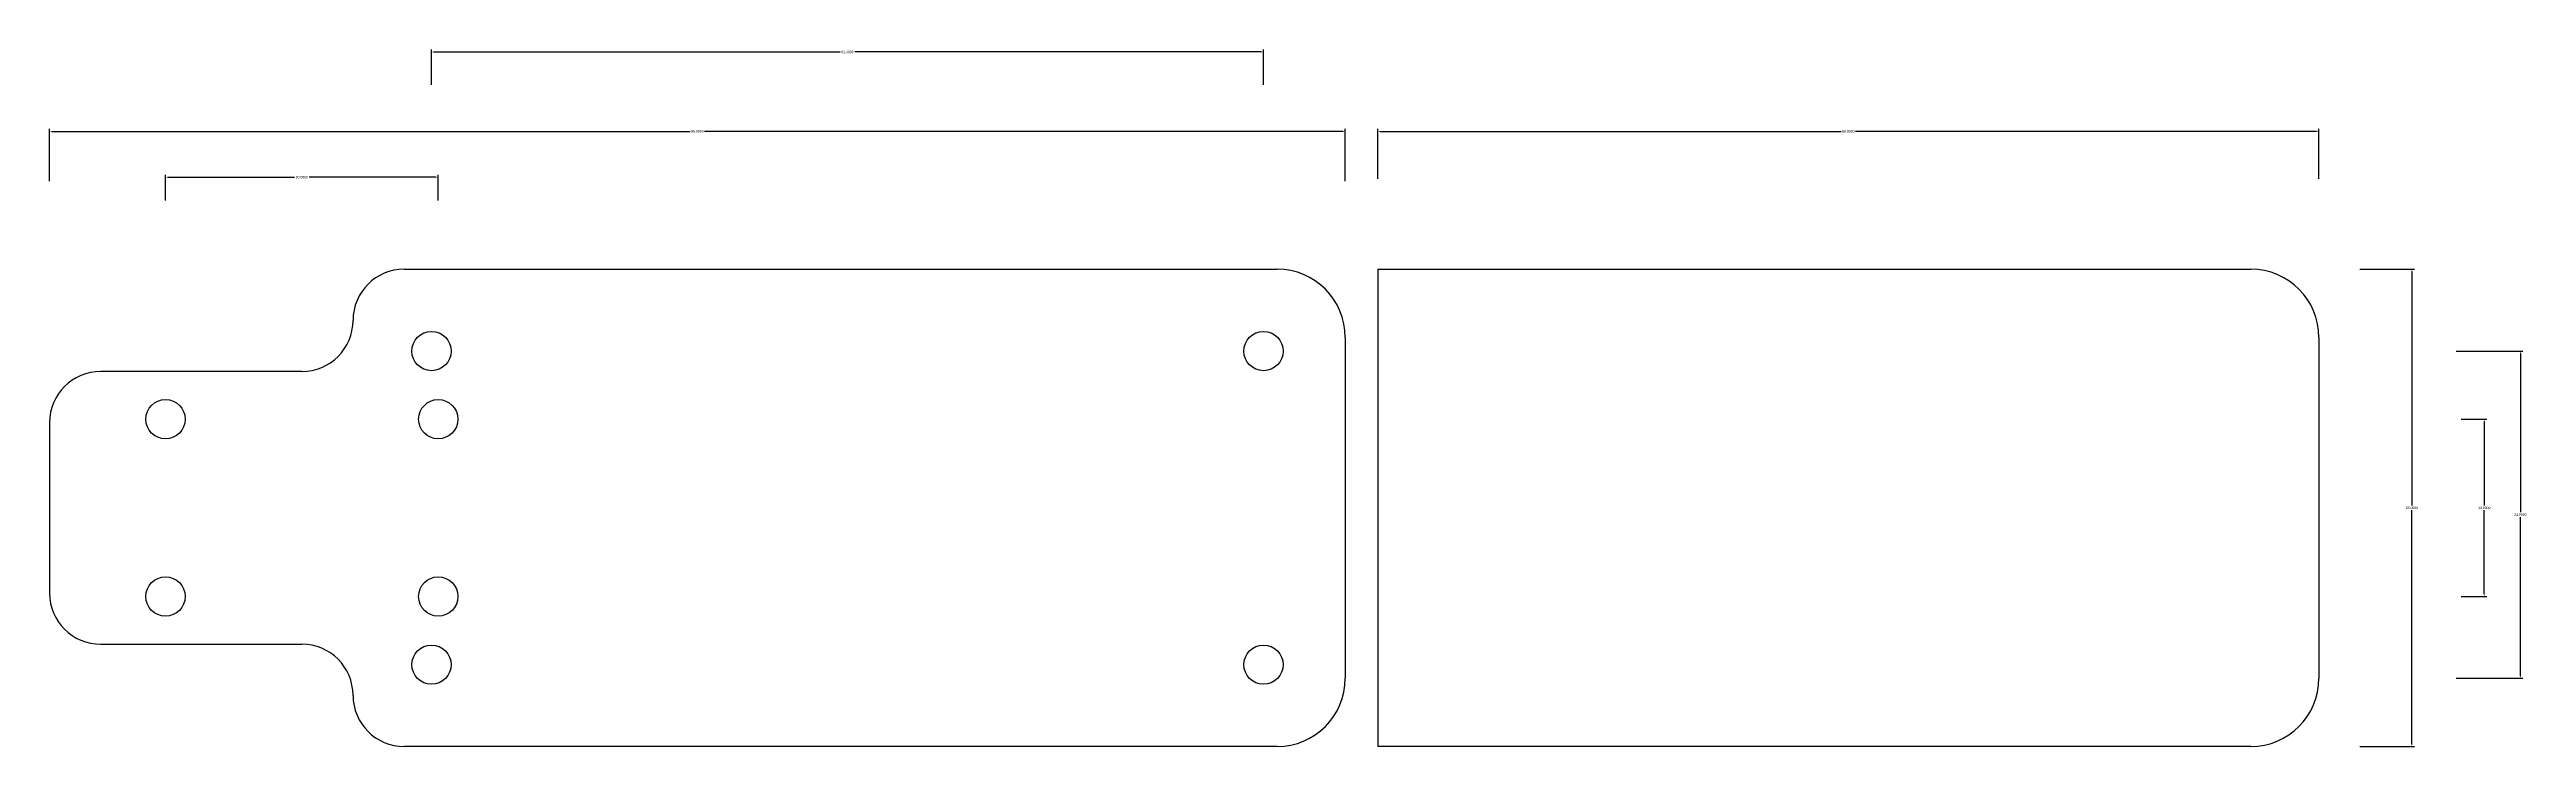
# Model space of a CAD drawing. Header units: millimetres. Extents: x 6 to 187, y 5 to 56.
import ezdxf

# ---------------------------------------------------------------- set-up
doc = ezdxf.new("R2010")
doc.units = ezdxf.units.MM
doc.header["$MEASUREMENT"] = 0
doc.styles.get("Standard").update_dxf_attribs({"font": 'arial.ttf'})
doc.dimstyles.get("Standard").update_dxf_attribs({"dimtxt": 0.18, "dimasz": 0.18, "dimexe": 0.18, "dimexo": 0.0625, "dimgap": 0.09, "dimtad": 0, "dimtih": 1, "dimtoh": 1, "dimdec": 4, "dimzin": 0, "dimdsep": 46, "dimtxsty": 'Standard', "dimcen": 0.09, "dimadec": 0, "dimazin": 0, "dimtfac": 1, "dimtdec": 4, "dimtofl": 0, "dimtmove": 0, "dimatfit": 3, "dimfxl": 1, "dimtolj": 1, "dimtzin": 0, "dimarcsym": 0})

# ---------------------------------------------------------------- blocks, each defined once
blk = doc.blocks.new('*D4')
at = {"color": 0, "lineweight": -2, "transparency": 16777216}
for p, q in [((5.56, 46.18), (5.56, 50.01)), ((5.74, 49.83), (52.53, 49.83)), ((100.38, 49.83), (53.59, 49.83)), ((100.56, 46.18), (100.56, 50.01))]:
    blk.add_line(p, q, dxfattribs=at)
at = {"color": 0, "transparency": 16777216}
for points in [[(5.74, 49.86), (5.74, 49.8), (5.56, 49.83)], [(100.38, 49.86), (100.38, 49.8), (100.56, 49.83)]]:
    blk.add_solid(points, dxfattribs=at)
at = {"layer": 'Defpoints', "color": 0, "transparency": 16777216}
for p in [(100.56, 49.83), (5.56, 46.12), (100.56, 46.12)]:
    blk.add_point(p, dxfattribs=at)
at = {"color": 0, "transparency": 16777216, "insert": (53.06, 49.83), "char_height": 0.18, "attachment_point": 5}
blk.add_mtext('\\A1;95.0000', dxfattribs=at)
blk = doc.blocks.new('*D5')
at = {"color": 0, "lineweight": -2, "transparency": 16777216}
for p, q in [((102.94, 46.36), (102.94, 50.01)), ((103.12, 49.83), (136.91, 49.83)), ((171.76, 49.83), (137.97, 49.83)), ((171.94, 46.36), (171.94, 50.01))]:
    blk.add_line(p, q, dxfattribs=at)
at = {"color": 0, "transparency": 16777216}
for points in [[(103.12, 49.86), (103.12, 49.8), (102.94, 49.83)], [(171.76, 49.86), (171.76, 49.8), (171.94, 49.83)]]:
    blk.add_solid(points, dxfattribs=at)
at = {"layer": 'Defpoints', "color": 0, "transparency": 16777216}
for p in [(171.94, 49.83), (102.94, 46.29), (171.94, 46.29)]:
    blk.add_point(p, dxfattribs=at)
at = {"color": 0, "transparency": 16777216, "insert": (137.44, 49.83), "char_height": 0.18, "attachment_point": 5}
blk.add_mtext('\\A1;69.0000', dxfattribs=at)
blk = doc.blocks.new('*D6')
at = {"color": 0, "lineweight": -2, "transparency": 16777216}
for p, q in [((174.93, 39.72), (178.94, 39.72)), ((178.76, 39.54), (178.76, 22.4)), ((178.76, 4.9), (178.76, 22.04)), ((174.93, 4.72), (178.94, 4.72))]:
    blk.add_line(p, q, dxfattribs=at)
at = {"color": 0, "transparency": 16777216}
for points in [[(178.73, 39.54), (178.79, 39.54), (178.76, 39.72)], [(178.73, 4.9), (178.79, 4.9), (178.76, 4.72)]]:
    blk.add_solid(points, dxfattribs=at)
at = {"layer": 'Defpoints', "color": 0, "transparency": 16777216}
for p in [(174.87, 39.72), (174.87, 4.72), (178.76, 4.72)]:
    blk.add_point(p, dxfattribs=at)
at = {"color": 0, "transparency": 16777216, "insert": (178.76, 22.22), "char_height": 0.18, "attachment_point": 5}
blk.add_mtext('\\A1;35.0000', dxfattribs=at)
blk = doc.blocks.new('*D7')
at = {"color": 0, "lineweight": -2, "transparency": 16777216}
for p, q in [((14.06, 44.77), (14.06, 46.65)), ((14.24, 46.47), (23.53, 46.47)), ((33.88, 46.47), (24.6, 46.47)), ((34.06, 44.77), (34.06, 46.65))]:
    blk.add_line(p, q, dxfattribs=at)
at = {"color": 0, "transparency": 16777216}
for points in [[(14.24, 46.5), (14.24, 46.44), (14.06, 46.47)], [(33.88, 46.5), (33.88, 46.44), (34.06, 46.47)]]:
    blk.add_solid(points, dxfattribs=at)
at = {"layer": 'Defpoints', "color": 0, "transparency": 16777216}
for p in [(34.06, 46.47), (14.06, 44.7), (34.06, 44.7)]:
    blk.add_point(p, dxfattribs=at)
at = {"color": 0, "transparency": 16777216, "insert": (24.06, 46.47), "char_height": 0.18, "attachment_point": 5}
blk.add_mtext('\\A1;20.0000', dxfattribs=at)
blk = doc.blocks.new('*D8')
at = {"color": 0, "lineweight": -2, "transparency": 16777216}
for p, q in [((33.56, 53.24), (33.56, 55.83)), ((33.74, 55.65), (63.53, 55.65)), ((94.38, 55.65), (64.59, 55.65)), ((94.56, 53.24), (94.56, 55.83))]:
    blk.add_line(p, q, dxfattribs=at)
at = {"color": 0, "transparency": 16777216}
for points in [[(33.74, 55.68), (33.74, 55.62), (33.56, 55.65)], [(94.38, 55.68), (94.38, 55.62), (94.56, 55.65)]]:
    blk.add_solid(points, dxfattribs=at)
at = {"layer": 'Defpoints', "color": 0, "transparency": 16777216}
for p in [(94.56, 55.65), (33.56, 53.18), (94.56, 53.18)]:
    blk.add_point(p, dxfattribs=at)
at = {"color": 0, "transparency": 16777216, "insert": (64.06, 55.65), "char_height": 0.18, "attachment_point": 5}
blk.add_mtext('\\A1;61.0000', dxfattribs=at)
blk = doc.blocks.new('*D9')
at = {"color": 0, "lineweight": -2, "transparency": 16777216}
for p, q in [((182, 33.72), (186.89, 33.72)), ((186.71, 33.54), (186.71, 21.9)), ((186.71, 9.9), (186.71, 21.54)), ((182, 9.72), (186.89, 9.72))]:
    blk.add_line(p, q, dxfattribs=at)
at = {"color": 0, "transparency": 16777216}
for points in [[(186.68, 33.54), (186.74, 33.54), (186.71, 33.72)], [(186.68, 9.9), (186.74, 9.9), (186.71, 9.72)]]:
    blk.add_solid(points, dxfattribs=at)
at = {"layer": 'Defpoints', "color": 0, "transparency": 16777216}
for p in [(181.94, 33.72), (181.94, 9.72), (186.71, 9.72)]:
    blk.add_point(p, dxfattribs=at)
at = {"color": 0, "transparency": 16777216, "insert": (186.71, 21.72), "char_height": 0.18, "attachment_point": 5}
blk.add_mtext('\\A1;24.0000', dxfattribs=at)
blk = doc.blocks.new('*D10')
at = {"color": 0, "lineweight": -2, "transparency": 16777216}
for p, q in [((182.36, 28.72), (184.24, 28.72)), ((184.06, 28.54), (184.06, 22.4)), ((184.06, 15.9), (184.06, 22.04)), ((182.36, 15.72), (184.24, 15.72))]:
    blk.add_line(p, q, dxfattribs=at)
at = {"color": 0, "transparency": 16777216}
for points in [[(184.03, 28.54), (184.09, 28.54), (184.06, 28.72)], [(184.03, 15.9), (184.09, 15.9), (184.06, 15.72)]]:
    blk.add_solid(points, dxfattribs=at)
at = {"layer": 'Defpoints', "color": 0, "transparency": 16777216}
for p in [(182.29, 28.72), (184.06, 28.72), (182.29, 15.72)]:
    blk.add_point(p, dxfattribs=at)
at = {"color": 0, "transparency": 16777216, "insert": (184.06, 22.22), "char_height": 0.18, "attachment_point": 5}
blk.add_mtext('\\A1;13.0000', dxfattribs=at)

msp = doc.modelspace()

# ---------------------------------------------------------------- linework, layer by layer
for p, q in [((31.56087, 39.71852), (95.56087, 39.71852)), ((102.94119, 39.71852), (166.94119, 39.71852)), ((102.94119, 39.71852), (102.94119, 4.71852)), ((27.81087, 35.96852), (27.81087, 35.96852)), ((100.56087, 34.71852), (100.56087, 9.71852)), ((171.94119, 34.71852), (171.94119, 9.71852)), ((24.06087, 32.21852), (9.31087, 32.21852)), ((5.56087, 28.46852), (5.56087, 15.96852)), ((9.31087, 12.21852), (24.06087, 12.21852)), ((27.81087, 8.46852), (27.81087, 8.46852)), ((95.56087, 4.71852), (31.56087, 4.71852)), ((166.94119, 4.71852), (102.94119, 4.71852))]:
    msp.add_line(p, q)
for centre in [(33.56087, 33.71852), (94.56087, 33.71852), (14.06087, 28.71852), (34.06087, 28.71852), (14.06087, 15.71852), (34.06087, 15.71852), (33.56087, 10.71852), (94.56087, 10.71852)]:
    msp.add_circle(centre, 1.44)
for centre, radius, start, end in [((31.56087, 35.96852), 3.75, 90, 180), ((95.56087, 34.71852), 5, 0, 90), ((166.94119, 34.71852), 5, 0, 90), ((24.06087, 35.96852), 3.75, 270, 0), ((9.31087, 28.46852), 3.75, 90, 180), ((9.31087, 15.96852), 3.75, 180, 270), ((24.06087, 8.46852), 3.75, 0, 90), ((95.56087, 9.71852), 5, 270, 0), ((166.94119, 9.71852), 5, 270, 0), ((31.56087, 8.46852), 3.75, 180, 270)]:
    msp.add_arc(centre, radius, start, end)

# ---------------------------------------------------------------- dimensions: what is measured, and where the dimension line sits
for base, p1, p2, picture, middle in [((94.56087, 55.65144), (33.56087, 53.17965), (94.56087, 53.17965), '*D8', (64.06087, 55.65144)), ((100.56087, 49.82507), (5.56087, 46.11739), (100.56087, 46.11739), '*D4', (53.06087, 49.82507)), ((34.06087, 46.4705), (14.06087, 44.70493), (34.06087, 44.70493), '*D7', (24.06087, 46.4705))]:
    dim = msp.add_linear_dim(base=base, p1=p1, p2=p2, dimstyle='Standard')
    dim.commit()
    dim.dimension.update_dxf_attribs({"geometry": picture, "text_midpoint": middle})
dim = msp.add_linear_dim(base=(171.94119, 49.82507), p1=(102.94119, 46.29394), p2=(171.94119, 46.29394), dimstyle='Standard')
dim.commit()
dim.dimension.update_dxf_attribs({"geometry": '*D5', "text_midpoint": (137.44119, 49.82507), "dimtype": 160})
for base, p1, p2, picture, middle in [((178.75944, 4.71852), (174.87132, 39.71852), (174.87132, 4.71852), '*D6', (178.75944, 22.21852)), ((186.7124, 9.71852), (181.94062, 33.71852), (181.94062, 9.71852), '*D9', (186.7124, 21.71852)), ((184.06141, 28.71852), (182.29409, 15.71852), (182.29409, 28.71852), '*D10', (184.06141, 22.21852))]:
    dim = msp.add_linear_dim(base=base, p1=p1, p2=p2, angle=90, dimstyle='Standard')
    dim.commit()
    dim.dimension.update_dxf_attribs({"geometry": picture, "text_midpoint": middle})

doc.saveas('drawing.dxf')
